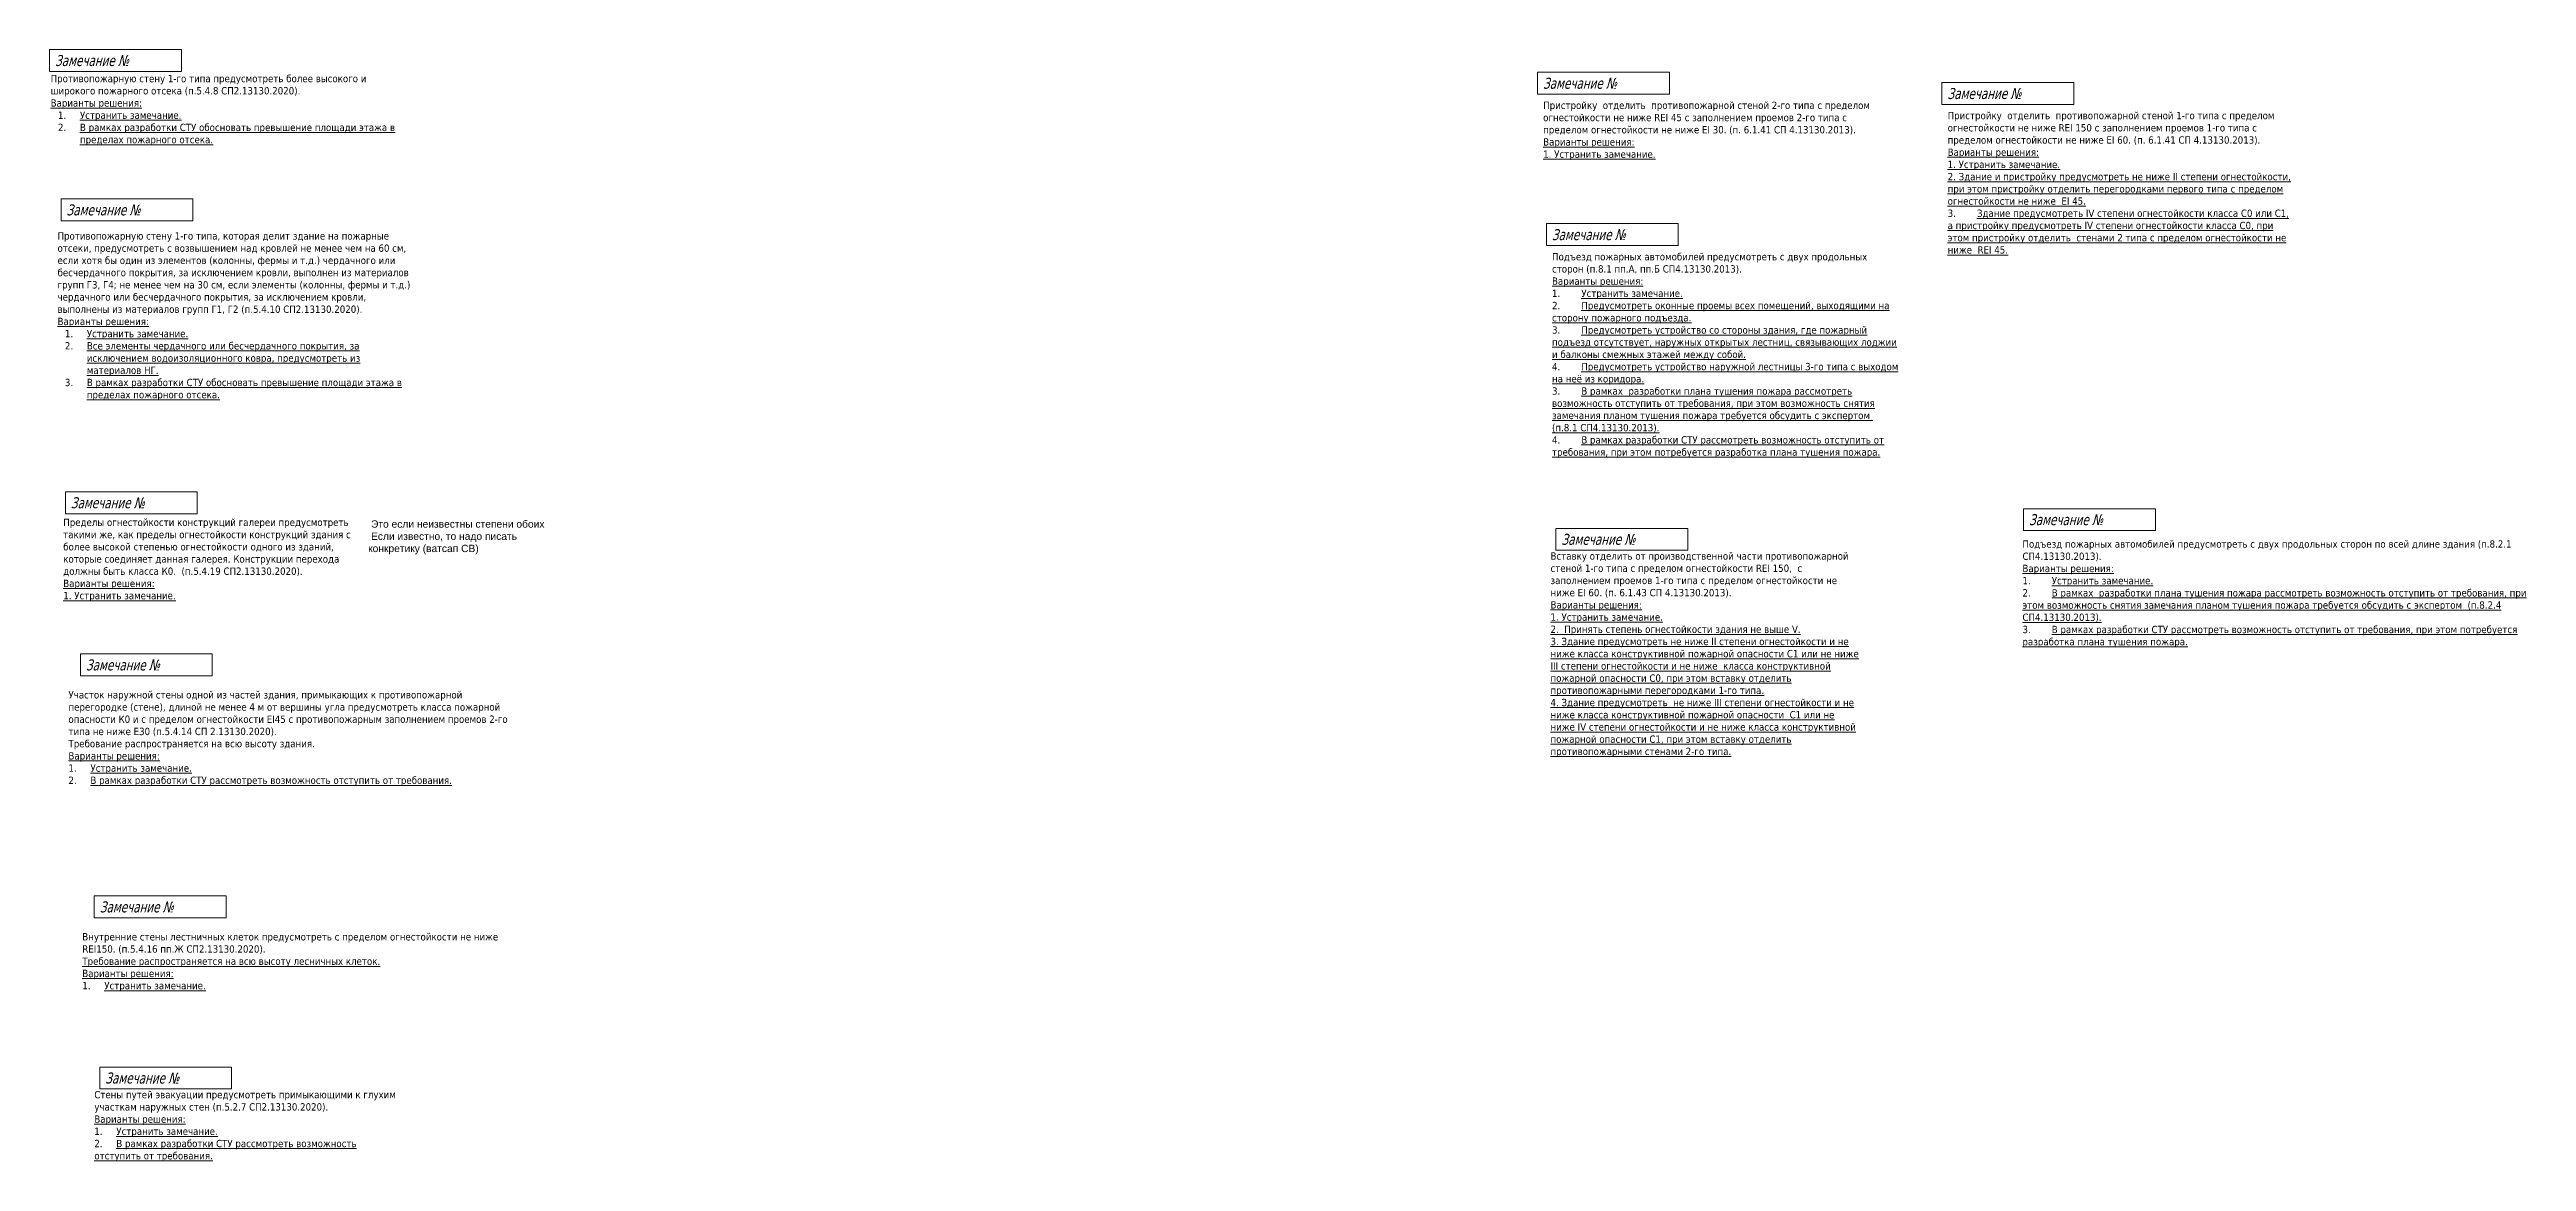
# Model space of a CAD drawing. Header units: millimetres. Extents: x -204396 to 1997851, y -2958255 to 237418.
# Drawn here: x 238932 to 441805, y -431160 to -340079 of the extents above; entities that cross this region are included whole.
import ezdxf

# ---------------------------------------------------------------- set-up
doc = ezdxf.new("R2010")
doc.units = ezdxf.units.MM
doc.layers.add('экспертиза', color=1, linetype='Continuous', lineweight=0)
doc.styles.get("Standard").update_dxf_attribs({"font": 'arial.ttf'})
doc.styles.add('ЭКСПЕРТИЗА', font='tahoma.ttf')

msp = doc.modelspace()

# ---------------------------------------------------------------- texts
at = {"layer": 'экспертиза', "lineweight": 0, "style": 'ЭКСПЕРТИЗА', "oblique": 14.99998, "width": 0.8}
for p in [(239382, -341429), (361255, -343292), (394384, -344132), (361980, -355692), (240677, -377656), (401066, -379039), (362766, -380650), (241914, -390937), (243497, -424774)]:
    msp.add_text('Замечание №', height=900, dxfattribs=at).set_placement(p)
at = {"layer": 'экспертиза', "color": 4, "lineweight": 0, "style": 'ЭКСПЕРТИЗА', "oblique": 14.99998, "width": 0.8}
for p in [(240325, -353665), (243047, -410759)]:
    msp.add_text('Замечание №', height=900, dxfattribs=at).set_placement(p)
at = {"layer": 'экспертиза', "lineweight": 0, "insert": (239024, -342155), "char_height": 600, "width": 28948.38, "attachment_point": 1, "style": 'ЭКСПЕРТИЗА'}
msp.add_mtext('Противопожарную стену 1-го типа предусмотреть более высокого и широкого пожарного отсека (п.5.4.8 СП2.13130.2020).\\P{\\L\\C6;Варианты решения:\\P\\pi-1800,l2400,t2400;\\l1.^I\\LУстранить замечание.\\P\\l2.^I\\LВ рамках разработки СТУ обосновать превышение площади этажа в пределах пожарного отсека. }', dxfattribs=at)
at = {"layer": 'экспертиза', "lineweight": 0, "ltscale": 100, "char_height": 600, "attachment_point": 1, "style": 'ЭКСПЕРТИЗА'}
for s, insert, width in [('Пристройку  отделить  противопожарной стеной 2-го типа с пределом огнестойкости не ниже REI 45 с заполнением проемов 2-го типа с пределом огнестойкости не ниже EI 30. (п. 6.1.41 СП 4.13130.2013).\\P{\\L\\C6;Варианты решения:\\P1. Устранить замечание.}', (361269, -344348), 28419.46), ('Пристройку  отделить  противопожарной стеной 1-го типа с пределом огнестойкости не ниже REI 150 с заполнением проемов 1-го типа с пределом огнестойкости не ниже EI 60. (п. 6.1.41 СП 4.13130.2013).\\P{\\L\\C6;Варианты решения:\\P1. Устранить замечание.\\P2. Здание и пристройку предусмотреть не ниже II степени огнестойкости, при этом пристройку отделить перегородками первого типа с пределом огнестойкости не ниже  EI 45.\\P\\l3.^I\\LЗдание предусмотреть IV степени огнестойкости класса С0 или С1, а пристройку предусмотреть IV степени огнестойкости класса С0, при этом пристройку отделить  стенами 2 типа с пределом огнестойкости не ниже  REI 45.}', (394398, -345188), 28419.46), ('Подъезд пожарных автомобилей предусмотреть с двух продольных сторон (п.8.1 пп.А, пп.Б СП4.13130.2013).\\P{\\L\\C6;Варианты решения:\\P\\l1.^I\\LУстранить замечание.\\P\\l2.^I\\LПредусмотреть оконные проемы всех помещений, выходящими на сторону пожарного подъезда.\\P\\l3.^I\\LПредусмотреть устройство со стороны здания, где пожарный подъезд отсутствует, наружных открытых лестниц, связывающих лоджии и балконы смежных этажей между собой.\\P\\l4.^I\\LПредусмотреть устройство наружной лестницы 3-го типа с выходом на неё из коридора.\\P\\l3.^I\\LВ рамках  разработки плана тушения пожара рассмотреть возможность отступить от требования, при этом возможность снятия замечания планом тушения пожара требуется обсудить с экспертом  (п.8.1 СП4.13130.2013).\\P\\l4.^I\\LВ рамках разработки СТУ рассмотреть возможность отступить от требования, при этом потребуется разработка плана тушения пожара.}', (361994, -356748), 28419.46), ('Пределы огнестойкости конструкций галереи предусмотреть такими же, как пределы огнестойкости конструкций здания с более высокой степенью огнестойкости одного из зданий, которые соединяет данная галерея. Конструкции перехода должны быть класса К0.  (п.5.4.19 СП2.13130.2020).\\P{\\L\\C6;Варианты решения:\\P1. Устранить замечание.}', (240055, -378507), 23512.73), ('\\pt1200;Вставку отделить от производственной части противопожарной стеной 1-го типа с пределом огнестойкости REI 150,  с заполнением проемов 1-го типа с пределом огнестойкости не ниже EI 60. (п. 6.1.43 СП 4.13130.2013).{\\L\\C6;\\PВарианты решения:\\P1. Устранить замечание.\\P2.  Принять степень огнестойкости здания не выше V.\\P3. Здание предусмотреть не ниже II степени огнестойкости и не ниже класса конструктивной пожарной опасности С1 или не ниже III степени огнестойкости и не ниже  класса конструктивной пожарной опасности С0, при этом вставку отделить противопожарными перегородками 1-го типа.\\P4. Здание предусмотреть  не ниже III степени огнестойкости и не ниже класса конструктивной пожарной опасности  С1 или не ниже IV степени огнестойкости и не ниже класса конструктивной пожарной опасности С1, при этом вставку отделить противопожарными стенами 2-го типа.}', (361870, -381265), 25338.67), ('Участок наружной стены одной из частей здания, примыкающих к противопожарной перегородке (стене), длиной не менее 4 м от вершины угла предусмотреть класса пожарной опасности К0 и с пределом огнестойкости {\\C2;EI45} с противопожарным заполнением проемов {\\C2;2}-го типа не ниже {\\C2;E30} (п.5.4.14 СП 2.13130.2020).\\PТребование распространяется на всю высоту здания.\\P{\\L\\C6;Варианты решения:\\P\\pi-1800,l1800,t1800;\\l1.^I\\LУстранить замечание.\\P\\l2.^I\\LВ рамках разработки СТУ рассмотреть возможность отступить от требования.}', (240482, -392634), 36597.53), ('\\pt1200;Стены путей эвакуации предусмотреть примыкающими к глухим участкам наружных стен (п.5.2.7 СП2.13130.2020).{\\L\\C6;\\PВарианты решения:\\P\\pt1800;\\l1.^I\\LУстранить замечание.\\P\\l2.^I\\LВ рамках разработки СТУ рассмотреть возможность отступить от требования.}', (242601, -425388), 25338.67)]:
    msp.add_mtext(s, dxfattribs=dict(at, insert=insert, width=width))
at = {"layer": 'экспертиза', "color": 4, "lineweight": 0, "insert": (239588, -355047), "char_height": 600, "width": 28948.38, "attachment_point": 1, "style": 'ЭКСПЕРТИЗА'}
msp.add_mtext('Противопожарную стену 1-го типа, которая делит здание на пожарные отсеки, предусмотреть с возвышением над кровлей не менее чем на 60 см, если хотя бы один из элементов (колонны, фермы и т.д.) чердачного или бесчердачного покрытия, за исключением кровли, выполнен из материалов групп Г3, Г4; не менее чем на 30\\~см, если элементы (колонны, фермы и т.д.) чердачного или бесчердачного покрытия, за исключением кровли, выполнены из материалов групп Г1, Г2 (п.5.4.10 СП2.13130.2020).\\P{\\L\\C6;Варианты решения:\\P\\pi-1800,l2400,t2400;\\l1.^I\\LУстранить замечание.\\P\\l2.^I\\LВсе элементы чердачного или бесчердачного покрытия, за исключением водоизоляционного ковра, предусмотреть из материалов НГ.\\P\\l3.^I\\LВ рамках разработки СТУ обосновать превышение площади этажа в пределах пожарного отсека. }', dxfattribs=at)
at = {"layer": 'экспертиза', "color": 2, "insert": (265030, -378644), "char_height": 600, "width": 14933.92, "attachment_point": 1}
msp.add_mtext(' Это если неизвестны степени обоих\\P Если известно, то надо писать конкретику (ватсап СВ)', dxfattribs=at)
at = {"layer": 'экспертиза', "lineweight": 0, "ltscale": 100, "transparency": 33554687, "insert": (400525, -380282), "char_height": 600, "width": 43047.17, "attachment_point": 1, "style": 'ЭКСПЕРТИЗА'}
msp.add_mtext('Подъезд пожарных автомобилей предусмотреть с двух продольных сторон по всей длине здания (п.8.2.1 СП4.13130.2013).\\P{\\L\\C6;Варианты решения:\\P\\l1.^I\\LУстранить замечание.\\P\\l2.^I\\LВ рамках  разработки плана тушения пожара рассмотреть возможность отступить от требования, при этом возможность снятия замечания планом тушения пожара требуется обсудить с экспертом  (п.8.2.4 СП4.13130.2013).\\P\\l3.^I\\LВ рамках разработки СТУ рассмотреть возможность отступить от требования, при этом потребуется разработка плана тушения пожара.}', dxfattribs=at)
at = {"layer": 'экспертиза', "color": 4, "lineweight": 0, "ltscale": 100, "insert": (241616, -412456), "char_height": 600, "width": 36597.53, "attachment_point": 1, "style": 'ЭКСПЕРТИЗА'}
msp.add_mtext('Внутренние стены лестничных клеток предусмотреть с пределом огнестойкости не ниже RЕI150. (п.5.4.16 пп.Ж СП2.13130.2020).{\\L\\PТребование распространяется на всю высоту лесничных клеток.}\\P{\\L\\C6;Варианты решения:\\P\\pi-1800,l1800,t1800;\\l1.^I\\LУстранить замечание.}', dxfattribs=at)

# ---------------------------------------------------------------- linework, layer by layer
at = {"layer": 'экспертиза', "lineweight": 0}
for points in [[(238932, -340079), (249732, -340079), (249732, -341879), (238932, -341879), (238932, -340079)], [(360805, -341942), (371605, -341942), (371605, -343742), (360805, -343742), (360805, -341942)], [(393934, -342782), (404734, -342782), (404734, -344582), (393934, -344582), (393934, -342782)], [(361530, -354342), (372330, -354342), (372330, -356142), (361530, -356142), (361530, -354342)], [(240227, -376306), (251027, -376306), (251027, -378106), (240227, -378106), (240227, -376306)], [(362316, -379300), (373116, -379300), (373116, -381100), (362316, -381100), (362316, -379300)], [(400616, -377689), (411416, -377689), (411416, -379489), (400616, -379489), (400616, -377689)], [(241464, -389587), (252264, -389587), (252264, -391387), (241464, -391387), (241464, -389587)], [(243047, -423424), (253847, -423424), (253847, -425224), (243047, -425224), (243047, -423424)]]:
    msp.add_lwpolyline(points, dxfattribs=at)
at = {"layer": 'экспертиза', "color": 4, "lineweight": 0}
for points in [[(239875, -352315), (250675, -352315), (250675, -354115), (239875, -354115), (239875, -352315)], [(242597, -409409), (253397, -409409), (253397, -411209), (242597, -411209), (242597, -409409)]]:
    msp.add_lwpolyline(points, dxfattribs=at)

msp.set_redraw_order([(e.dxf.handle, doc.entitydb.next_handle()) for e in msp.query("TEXT MTEXT ATTDEF DIMENSION ARC_DIMENSION")])  # texts and dimensions are drawn at this point

doc.saveas('drawing.dxf')
